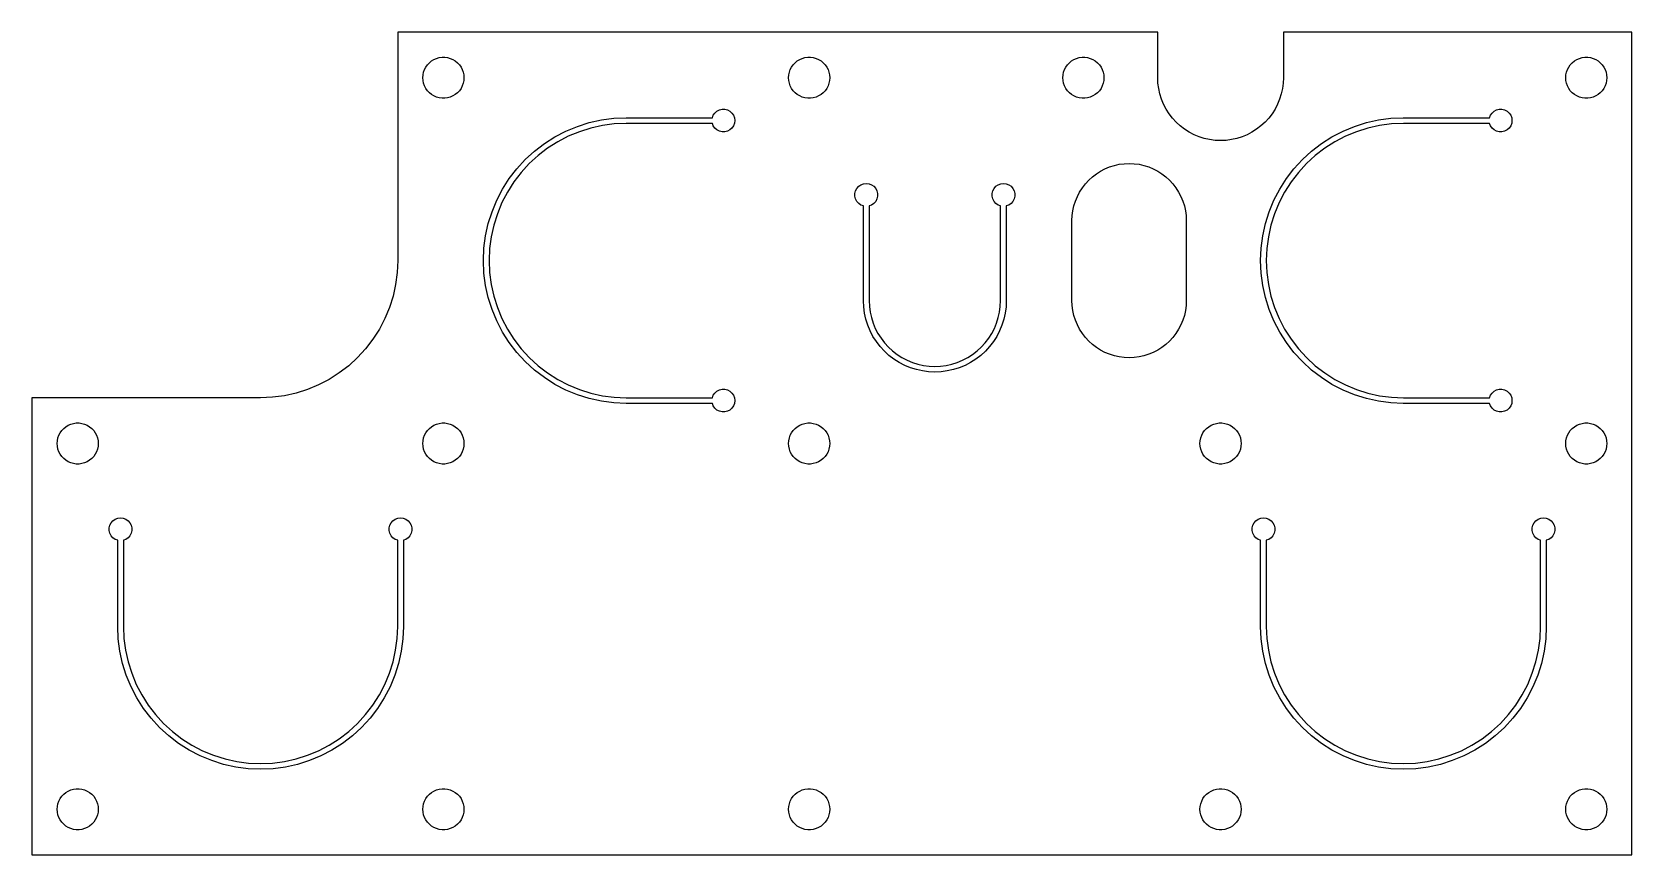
# Model space of a CAD drawing. Header units: metres. Extents: x 0 to 140, y 28 to 100.
import ezdxf

# ---------------------------------------------------------------- set-up
doc = ezdxf.new("R2010")
doc.units = ezdxf.units.M

msp = doc.modelspace()

# ---------------------------------------------------------------- linework, layer by layer
for p, q in [((98.5, 100), (32, 100)), ((32, 100), (32, 80)), ((98.5, 96), (98.5, 100)), ((140, 100), (109.5, 100)), ((109.5, 100), (109.5, 96)), ((140, 28), (140, 100)), ((34.2667, 96.4856), (34.349, 96.7171)), ((34.349, 96.7171), (34.462, 96.9352)), ((34.462, 96.9352), (34.6037, 97.136)), ((34.6037, 97.136), (34.7714, 97.3155)), ((34.7714, 97.3155), (34.962, 97.4705)), ((34.962, 97.4705), (35.1719, 97.5982)), ((35.1719, 97.5982), (35.3972, 97.6961)), ((35.3972, 97.6961), (35.6338, 97.7623)), ((35.6338, 97.7623), (35.8772, 97.7958)), ((35.8772, 97.7958), (36.1228, 97.7958)), ((36.1228, 97.7958), (36.3662, 97.7623)), ((36.3662, 97.7623), (36.6028, 97.6961)), ((36.6028, 97.6961), (36.8281, 97.5982)), ((36.8281, 97.5982), (37.038, 97.4705)), ((37.038, 97.4705), (37.2286, 97.3155)), ((37.2286, 97.3155), (37.3963, 97.136)), ((37.3963, 97.136), (37.5379, 96.9352)), ((37.5379, 96.9352), (37.651, 96.7171)), ((37.651, 96.7171), (37.7332, 96.4856)), ((66.2667, 96.4856), (66.349, 96.7171)), ((66.349, 96.7171), (66.462, 96.9352)), ((66.462, 96.9352), (66.6037, 97.136)), ((66.6037, 97.136), (66.7714, 97.3155)), ((66.7714, 97.3155), (66.962, 97.4705)), ((66.962, 97.4705), (67.1719, 97.5982)), ((67.1719, 97.5982), (67.3972, 97.6961)), ((67.3972, 97.6961), (67.6338, 97.7623)), ((67.6338, 97.7623), (67.8772, 97.7958)), ((67.8772, 97.7958), (68.1228, 97.7958)), ((68.1228, 97.7958), (68.3662, 97.7623)), ((68.3662, 97.7623), (68.6028, 97.6961)), ((68.6028, 97.6961), (68.8281, 97.5982)), ((68.8281, 97.5982), (69.038, 97.4705)), ((69.038, 97.4705), (69.2286, 97.3155)), ((69.2286, 97.3155), (69.3963, 97.136)), ((69.3963, 97.136), (69.5379, 96.9352)), ((69.5379, 96.9352), (69.651, 96.7171)), ((69.651, 96.7171), (69.7332, 96.4856)), ((90.2667, 96.4856), (90.349, 96.7171)), ((90.349, 96.7171), (90.462, 96.9352)), ((90.462, 96.9352), (90.6037, 97.136)), ((90.6037, 97.136), (90.7714, 97.3155)), ((90.7714, 97.3155), (90.962, 97.4705)), ((90.962, 97.4705), (91.1719, 97.5982)), ((91.1719, 97.5982), (91.3972, 97.6961)), ((91.3972, 97.6961), (91.6338, 97.7623)), ((91.6338, 97.7623), (91.8772, 97.7958)), ((91.8772, 97.7958), (92.1228, 97.7958)), ((92.1228, 97.7958), (92.3662, 97.7623)), ((92.3662, 97.7623), (92.6028, 97.6961)), ((92.6028, 97.6961), (92.8281, 97.5982)), ((92.8281, 97.5982), (93.038, 97.4705)), ((93.038, 97.4705), (93.2286, 97.3155)), ((93.2286, 97.3155), (93.3963, 97.136)), ((93.3963, 97.136), (93.5379, 96.9352)), ((93.5379, 96.9352), (93.651, 96.7171)), ((93.651, 96.7171), (93.7332, 96.4856)), ((134.267, 96.4856), (134.349, 96.7171)), ((134.349, 96.7171), (134.462, 96.9352)), ((134.462, 96.9352), (134.604, 97.136)), ((134.604, 97.136), (134.771, 97.3155)), ((134.771, 97.3155), (134.962, 97.4705)), ((134.962, 97.4705), (135.172, 97.5982)), ((135.172, 97.5982), (135.397, 97.6961)), ((135.397, 97.6961), (135.634, 97.7623)), ((135.634, 97.7623), (135.877, 97.7958)), ((135.877, 97.7958), (136.123, 97.7958)), ((136.123, 97.7958), (136.366, 97.7623)), ((136.366, 97.7623), (136.603, 97.6961)), ((136.603, 97.6961), (136.828, 97.5982)), ((136.828, 97.5982), (137.038, 97.4705)), ((137.038, 97.4705), (137.229, 97.3155)), ((137.229, 97.3155), (137.396, 97.136)), ((137.396, 97.136), (137.538, 96.9352)), ((137.538, 96.9352), (137.651, 96.7171)), ((137.651, 96.7171), (137.733, 96.4856)), ((34.2, 96), (34.2168, 96.2451)), ((34.2168, 95.7549), (34.2, 96)), ((34.2168, 96.2451), (34.2667, 96.4856)), ((34.2667, 95.5144), (34.2168, 95.7549)), ((34.349, 95.2829), (34.2667, 95.5144)), ((34.462, 95.0647), (34.349, 95.2829)), ((37.651, 95.2829), (37.5379, 95.0647)), ((37.7332, 95.5144), (37.651, 95.2829)), ((37.7332, 96.4856), (37.7832, 96.2451)), ((37.7832, 95.7549), (37.7332, 95.5144)), ((37.7832, 96.2451), (37.8, 96)), ((37.8, 96), (37.7832, 95.7549)), ((66.2, 96), (66.2168, 96.2451)), ((66.2168, 95.7549), (66.2, 96)), ((66.2168, 96.2451), (66.2667, 96.4856)), ((66.2667, 95.5144), (66.2168, 95.7549)), ((66.349, 95.2829), (66.2667, 95.5144)), ((66.462, 95.0647), (66.349, 95.2829)), ((69.651, 95.2829), (69.5379, 95.0647)), ((69.7332, 95.5144), (69.651, 95.2829)), ((69.7332, 96.4856), (69.7832, 96.2451)), ((69.7832, 95.7549), (69.7332, 95.5144)), ((69.7832, 96.2451), (69.8, 96)), ((69.8, 96), (69.7832, 95.7549)), ((90.2, 96), (90.2168, 96.2451)), ((90.2168, 95.7549), (90.2, 96)), ((90.2168, 96.2451), (90.2667, 96.4856)), ((90.2667, 95.5144), (90.2168, 95.7549)), ((90.349, 95.2829), (90.2667, 95.5144)), ((90.462, 95.0647), (90.349, 95.2829)), ((93.651, 95.2829), (93.5379, 95.0647)), ((93.7332, 95.5144), (93.651, 95.2829)), ((93.7332, 96.4856), (93.7832, 96.2451)), ((93.7832, 95.7549), (93.7332, 95.5144)), ((93.7832, 96.2451), (93.8, 96)), ((93.8, 96), (93.7832, 95.7549)), ((98.5209, 95.5206), (98.5, 96)), ((98.5836, 95.0449), (98.5209, 95.5206)), ((109.479, 95.5206), (109.416, 95.0449)), ((109.5, 96), (109.479, 95.5206)), ((134.2, 96), (134.217, 96.2451)), ((134.217, 95.7549), (134.2, 96)), ((134.217, 96.2451), (134.267, 96.4856)), ((134.267, 95.5144), (134.217, 95.7549)), ((134.349, 95.2829), (134.267, 95.5144)), ((134.462, 95.0647), (134.349, 95.2829)), ((137.651, 95.2829), (137.538, 95.0647)), ((137.733, 95.5144), (137.651, 95.2829)), ((137.733, 96.4856), (137.783, 96.2451)), ((137.783, 95.7549), (137.733, 95.5144)), ((137.783, 96.2451), (137.8, 96)), ((137.8, 96), (137.783, 95.7549)), ((34.6037, 94.864), (34.462, 95.0647)), ((34.7714, 94.6845), (34.6037, 94.864)), ((34.962, 94.5294), (34.7714, 94.6845)), ((35.1719, 94.4018), (34.962, 94.5294)), ((35.3972, 94.3039), (35.1719, 94.4018)), ((35.6338, 94.2376), (35.3972, 94.3039)), ((35.8772, 94.2042), (35.6338, 94.2376)), ((36.1228, 94.2042), (35.8772, 94.2042)), ((36.3662, 94.2376), (36.1228, 94.2042)), ((36.6028, 94.3039), (36.3662, 94.2376)), ((36.8281, 94.4018), (36.6028, 94.3039)), ((37.038, 94.5294), (36.8281, 94.4018)), ((37.2286, 94.6845), (37.038, 94.5294)), ((37.3963, 94.864), (37.2286, 94.6845)), ((37.5379, 95.0647), (37.3963, 94.864)), ((66.6037, 94.864), (66.462, 95.0647)), ((66.7714, 94.6845), (66.6037, 94.864)), ((66.962, 94.5294), (66.7714, 94.6845)), ((67.1719, 94.4018), (66.962, 94.5294)), ((67.3972, 94.3039), (67.1719, 94.4018)), ((67.6338, 94.2376), (67.3972, 94.3039)), ((67.8772, 94.2042), (67.6338, 94.2376)), ((68.1228, 94.2042), (67.8772, 94.2042)), ((68.3662, 94.2376), (68.1228, 94.2042)), ((68.6028, 94.3039), (68.3662, 94.2376)), ((68.8281, 94.4018), (68.6028, 94.3039)), ((69.038, 94.5294), (68.8281, 94.4018)), ((69.2286, 94.6845), (69.038, 94.5294)), ((69.3963, 94.864), (69.2286, 94.6845)), ((69.5379, 95.0647), (69.3963, 94.864)), ((90.6037, 94.864), (90.462, 95.0647)), ((90.7714, 94.6845), (90.6037, 94.864)), ((90.962, 94.5294), (90.7714, 94.6845)), ((91.1719, 94.4018), (90.962, 94.5294)), ((91.3972, 94.3039), (91.1719, 94.4018)), ((91.6338, 94.2376), (91.3972, 94.3039)), ((91.8772, 94.2042), (91.6338, 94.2376)), ((92.1228, 94.2042), (91.8772, 94.2042)), ((92.3662, 94.2376), (92.1228, 94.2042)), ((92.6028, 94.3039), (92.3662, 94.2376)), ((92.8281, 94.4018), (92.6028, 94.3039)), ((93.038, 94.5294), (92.8281, 94.4018)), ((93.2286, 94.6845), (93.038, 94.5294)), ((93.3963, 94.864), (93.2286, 94.6845)), ((93.5379, 95.0647), (93.3963, 94.864)), ((98.6874, 94.5765), (98.5836, 95.0449)), ((98.8317, 94.1189), (98.6874, 94.5765)), ((99.0153, 93.6756), (98.8317, 94.1189)), ((109.168, 94.1189), (108.985, 93.6756)), ((109.313, 94.5765), (109.168, 94.1189)), ((109.416, 95.0449), (109.313, 94.5765)), ((134.604, 94.864), (134.462, 95.0647)), ((134.771, 94.6845), (134.604, 94.864)), ((134.962, 94.5294), (134.771, 94.6845)), ((135.172, 94.4018), (134.962, 94.5294)), ((135.397, 94.3039), (135.172, 94.4018)), ((135.634, 94.2376), (135.397, 94.3039)), ((135.877, 94.2042), (135.634, 94.2376)), ((136.123, 94.2042), (135.877, 94.2042)), ((136.366, 94.2376), (136.123, 94.2042)), ((136.603, 94.3039), (136.366, 94.2376)), ((136.828, 94.4018), (136.603, 94.3039)), ((137.038, 94.5294), (136.828, 94.4018)), ((137.229, 94.6845), (137.038, 94.5294)), ((137.396, 94.864), (137.229, 94.6845)), ((137.538, 95.0647), (137.396, 94.864)), ((49.8294, 92.3101), (50.9106, 92.4524)), ((50.9106, 92.4524), (51.99, 92.4996)), ((51.99, 92.4996), (51.99, 92.5)), ((51.99, 92.5), (59.5331, 92.5)), ((59.5331, 92.5), (59.6145, 92.7147)), ((59.6145, 92.7147), (59.7515, 92.9131)), ((59.7515, 92.9131), (59.9319, 93.073)), ((59.9319, 93.073), (60.1454, 93.185)), ((60.1454, 93.185), (60.3795, 93.2427)), ((60.3795, 93.2427), (60.6205, 93.2427)), ((60.6205, 93.2427), (60.8546, 93.185)), ((60.8546, 93.185), (61.0681, 93.073)), ((61.0681, 93.073), (61.2485, 92.9131)), ((61.2485, 92.9131), (61.3855, 92.7147)), ((61.3855, 92.7147), (61.4709, 92.4893)), ((61.4709, 92.4893), (61.5, 92.25)), ((99.2369, 93.25), (99.0153, 93.6756)), ((99.4947, 92.8453), (99.2369, 93.25)), ((99.7868, 92.4647), (99.4947, 92.8453)), ((100.111, 92.1109), (99.7868, 92.4647)), ((108.213, 92.4647), (107.889, 92.1109)), ((108.505, 92.8453), (108.213, 92.4647)), ((108.763, 93.25), (108.505, 92.8453)), ((108.985, 93.6756), (108.763, 93.25)), ((117.829, 92.3101), (118.911, 92.4524)), ((118.911, 92.4524), (119.99, 92.4996)), ((119.99, 92.4996), (119.99, 92.5)), ((119.99, 92.5), (127.533, 92.5)), ((127.533, 92.5), (127.615, 92.7147)), ((127.615, 92.7147), (127.751, 92.9131)), ((127.751, 92.9131), (127.932, 93.073)), ((127.932, 93.073), (128.145, 93.185)), ((128.145, 93.185), (128.379, 93.2427)), ((128.379, 93.2427), (128.621, 93.2427)), ((128.621, 93.2427), (128.855, 93.185)), ((128.855, 93.185), (129.068, 93.073)), ((129.068, 93.073), (129.249, 92.9131)), ((129.249, 92.9131), (129.385, 92.7147)), ((129.385, 92.7147), (129.471, 92.4893)), ((129.471, 92.4893), (129.5, 92.25)), ((45.75, 90.8253), (46.7173, 91.3288)), ((46.7173, 91.3288), (47.7247, 91.7462)), ((47.8958, 91.2763), (46.9286, 90.8757)), ((47.7247, 91.7462), (48.7648, 92.0741)), ((48.8942, 91.5911), (47.8958, 91.2763)), ((48.7648, 92.0741), (49.8294, 92.3101)), ((49.9162, 91.8177), (48.8942, 91.5911)), ((50.9541, 91.9543), (49.9162, 91.8177)), ((52, 92), (50.9541, 91.9543)), ((59.5331, 92), (52, 92)), ((59.6145, 91.7853), (59.5331, 92)), ((59.7515, 91.5869), (59.6145, 91.7853)), ((59.9319, 91.427), (59.7515, 91.5869)), ((60.1454, 91.315), (59.9319, 91.427)), ((60.3795, 91.2573), (60.1454, 91.315)), ((60.6205, 91.2573), (60.3795, 91.2573)), ((60.8546, 91.315), (60.6205, 91.2573)), ((61.0681, 91.427), (60.8546, 91.315)), ((61.2485, 91.5869), (61.0681, 91.427)), ((61.3855, 91.7853), (61.2485, 91.5869)), ((61.4709, 92.0107), (61.3855, 91.7853)), ((61.5, 92.25), (61.4709, 92.0107)), ((100.465, 91.7868), (100.111, 92.1109)), ((100.845, 91.4947), (100.465, 91.7868)), ((101.25, 91.2369), (100.845, 91.4947)), ((101.676, 91.0153), (101.25, 91.2369)), ((102.119, 90.8317), (101.676, 91.0153)), ((106.324, 91.0153), (105.881, 90.8317)), ((106.75, 91.2369), (106.324, 91.0153)), ((107.155, 91.4947), (106.75, 91.2369)), ((107.535, 91.7868), (107.155, 91.4947)), ((107.889, 92.1109), (107.535, 91.7868)), ((113.75, 90.8253), (114.717, 91.3288)), ((114.717, 91.3288), (115.725, 91.7462)), ((115.896, 91.2763), (114.929, 90.8757)), ((115.725, 91.7462), (116.765, 92.0741)), ((116.894, 91.5911), (115.896, 91.2763)), ((116.765, 92.0741), (117.829, 92.3101)), ((117.916, 91.8177), (116.894, 91.5911)), ((118.954, 91.9543), (117.916, 91.8177)), ((120, 92), (118.954, 91.9543)), ((127.533, 92), (120, 92)), ((127.615, 91.7853), (127.533, 92)), ((127.751, 91.5869), (127.615, 91.7853)), ((127.932, 91.427), (127.751, 91.5869)), ((128.145, 91.315), (127.932, 91.427)), ((128.379, 91.2573), (128.145, 91.315)), ((128.621, 91.2573), (128.379, 91.2573)), ((128.855, 91.315), (128.621, 91.2573)), ((129.068, 91.427), (128.855, 91.315)), ((129.249, 91.5869), (129.068, 91.427)), ((129.385, 91.7853), (129.249, 91.5869)), ((129.471, 92.0107), (129.385, 91.7853)), ((129.5, 92.25), (129.471, 92.0107)), ((43.9651, 89.5755), (44.8303, 90.2394)), ((45.1171, 89.8298), (44.2865, 89.1925)), ((44.8303, 90.2394), (45.75, 90.8253)), ((46, 90.3923), (45.1171, 89.8298)), ((46.9286, 90.8757), (46, 90.3923)), ((102.576, 90.6874), (102.119, 90.8317)), ((103.045, 90.5836), (102.576, 90.6874)), ((103.521, 90.5209), (103.045, 90.5836)), ((104, 90.5), (103.521, 90.5209)), ((104.479, 90.5209), (104, 90.5)), ((104.955, 90.5836), (104.479, 90.5209)), ((105.424, 90.6874), (104.955, 90.5836)), ((105.881, 90.8317), (105.424, 90.6874)), ((111.965, 89.5755), (112.83, 90.2394)), ((113.117, 89.8298), (112.287, 89.1925)), ((112.83, 90.2394), (113.75, 90.8253)), ((114, 90.3923), (113.117, 89.8298)), ((114.929, 90.8757), (114, 90.3923)), ((42.4244, 88.0348), (43.1612, 88.8388)), ((43.5147, 88.4853), (42.8075, 87.7134)), ((43.1612, 88.8388), (43.9651, 89.5755)), ((44.2865, 89.1925), (43.5147, 88.4853)), ((94.2899, 88.1985), (94.7059, 88.3296)), ((94.7059, 88.3296), (95.1318, 88.424)), ((95.1318, 88.424), (95.5642, 88.481)), ((95.5642, 88.481), (96, 88.5)), ((96, 88.5), (96.4358, 88.481)), ((96.4358, 88.481), (96.8682, 88.424)), ((96.8682, 88.424), (97.2941, 88.3296)), ((97.2941, 88.3296), (97.7101, 88.1985)), ((110.424, 88.0348), (111.161, 88.8388)), ((111.515, 88.4853), (110.807, 87.7134)), ((111.161, 88.8388), (111.965, 89.5755)), ((112.287, 89.1925), (111.515, 88.4853)), ((41.1747, 86.25), (41.7606, 87.1697)), ((42.1702, 86.8829), (41.6077, 86)), ((41.7606, 87.1697), (42.4244, 88.0348)), ((42.8075, 87.7134), (42.1702, 86.8829)), ((92.1698, 86.7139), (92.4645, 87.0355)), ((92.4645, 87.0355), (92.7861, 87.3302)), ((92.7861, 87.3302), (93.1321, 87.5957)), ((93.1321, 87.5957), (93.5, 87.8301)), ((93.5, 87.8301), (93.8869, 88.0315)), ((93.8869, 88.0315), (94.2899, 88.1985)), ((97.7101, 88.1985), (98.1131, 88.0315)), ((98.1131, 88.0315), (98.5, 87.8301)), ((98.5, 87.8301), (98.8679, 87.5957)), ((98.8679, 87.5957), (99.2139, 87.3302)), ((99.2139, 87.3302), (99.5355, 87.0355)), ((99.5355, 87.0355), (99.8302, 86.7139)), ((109.175, 86.25), (109.761, 87.1697)), ((110.17, 86.8829), (109.608, 86)), ((109.761, 87.1697), (110.424, 88.0348)), ((110.807, 87.7134), (110.17, 86.8829)), ((40.6711, 85.2827), (41.1747, 86.25)), ((41.6077, 86), (41.1243, 85.0714)), ((72.0073, 85.8705), (72.065, 86.1046)), ((72.0073, 85.6295), (72.0073, 85.8705)), ((72.065, 85.3954), (72.0073, 85.6295)), ((72.065, 86.1046), (72.177, 86.3181)), ((72.177, 86.3181), (72.3369, 86.4985)), ((72.3369, 86.4985), (72.5353, 86.6355)), ((72.5353, 86.6355), (72.7607, 86.7209)), ((72.7607, 86.7209), (73, 86.75)), ((73, 86.75), (73.2393, 86.7209)), ((73.2393, 86.7209), (73.4647, 86.6355)), ((73.4647, 86.6355), (73.6631, 86.4985)), ((73.6631, 86.4985), (73.823, 86.3181)), ((73.823, 86.3181), (73.935, 86.1046)), ((73.935, 86.1046), (73.9927, 85.8705)), ((73.9927, 85.6295), (73.935, 85.3954)), ((73.9927, 85.8705), (73.9927, 85.6295)), ((84.0073, 85.8705), (84.065, 86.1046)), ((84.0073, 85.6295), (84.0073, 85.8705)), ((84.065, 85.3954), (84.0073, 85.6295)), ((84.065, 86.1046), (84.177, 86.3181)), ((84.177, 86.3181), (84.3369, 86.4985)), ((84.3369, 86.4985), (84.5353, 86.6355)), ((84.5353, 86.6355), (84.7607, 86.7209)), ((84.7607, 86.7209), (85, 86.75)), ((85, 86.75), (85.2393, 86.7209)), ((85.2393, 86.7209), (85.4647, 86.6355)), ((85.4647, 86.6355), (85.6631, 86.4985)), ((85.6631, 86.4985), (85.823, 86.3181)), ((85.823, 86.3181), (85.935, 86.1046)), ((85.935, 86.1046), (85.9927, 85.8705)), ((85.9927, 85.6295), (85.935, 85.3954)), ((85.9927, 85.8705), (85.9927, 85.6295)), ((91.3015, 85.2101), (91.4685, 85.6131)), ((91.4685, 85.6131), (91.6699, 86)), ((91.6699, 86), (91.9042, 86.3679)), ((91.9042, 86.3679), (92.1698, 86.7139)), ((99.8302, 86.7139), (100.096, 86.3679)), ((100.096, 86.3679), (100.33, 86)), ((100.33, 86), (100.532, 85.6131)), ((100.532, 85.6131), (100.698, 85.2101)), ((108.671, 85.2827), (109.175, 86.25)), ((109.608, 86), (109.124, 85.0714)), ((39.9259, 83.2352), (40.2538, 84.2753)), ((40.2538, 84.2753), (40.6711, 85.2827)), ((40.7237, 84.1042), (40.4089, 83.1058)), ((41.1243, 85.0714), (40.7237, 84.1042)), ((72.177, 85.1819), (72.065, 85.3954)), ((72.3369, 85.0015), (72.177, 85.1819)), ((72.5353, 84.8645), (72.3369, 85.0015)), ((72.75, 84.7831), (72.5353, 84.8645)), ((72.75, 76.49), (72.75, 84.7831)), ((73.4647, 84.8645), (73.25, 84.7831)), ((73.25, 84.7831), (73.25, 76.5)), ((73.6631, 85.0015), (73.4647, 84.8645)), ((73.823, 85.1819), (73.6631, 85.0015)), ((73.935, 85.3954), (73.823, 85.1819)), ((84.177, 85.1819), (84.065, 85.3954)), ((84.3369, 85.0015), (84.177, 85.1819)), ((84.5353, 84.8645), (84.3369, 85.0015)), ((84.75, 84.7831), (84.5353, 84.8645)), ((84.75, 76.5), (84.75, 84.7831)), ((85.4647, 84.8645), (85.25, 84.7831)), ((85.25, 84.7831), (85.25, 76.49)), ((85.6631, 85.0015), (85.4647, 84.8645)), ((85.823, 85.1819), (85.6631, 85.0015)), ((85.935, 85.3954), (85.823, 85.1819)), ((91.019, 83.9358), (91.076, 84.3682)), ((91.076, 84.3682), (91.1704, 84.7941)), ((91.1704, 84.7941), (91.3015, 85.2101)), ((100.698, 85.2101), (100.83, 84.7941)), ((100.83, 84.7941), (100.924, 84.3682)), ((100.924, 84.3682), (100.981, 83.9358)), ((107.926, 83.2352), (108.254, 84.2753)), ((108.254, 84.2753), (108.671, 85.2827)), ((108.724, 84.1042), (108.409, 83.1058)), ((109.124, 85.0714), (108.724, 84.1042)), ((39.6899, 82.1706), (39.9259, 83.2352)), ((40.4089, 83.1058), (40.1823, 82.0838)), ((91, 83.5), (91.019, 83.9358)), ((91, 76.5), (91, 83.5)), ((100.981, 83.9358), (101, 83.5)), ((101, 83.5), (101, 76.5)), ((107.69, 82.1706), (107.926, 83.2352)), ((108.409, 83.1058), (108.182, 82.0838)), ((39.5476, 81.0894), (39.6899, 82.1706)), ((40.1823, 82.0838), (40.0457, 81.0459)), ((107.548, 81.0894), (107.69, 82.1706)), ((108.182, 82.0838), (108.046, 81.0459)), ((32, 80), (31.9543, 78.9541)), ((39.5, 80), (39.5476, 81.0894)), ((39.5476, 78.9106), (39.5, 80)), ((40.0457, 81.0459), (40, 80)), ((40, 80), (40.0457, 78.9541)), ((107.5, 80), (107.548, 81.0894)), ((107.548, 78.9106), (107.5, 80)), ((108.046, 81.0459), (108, 80)), ((108, 80), (108.046, 78.9541)), ((31.9543, 78.9541), (31.8177, 77.9162)), ((39.6899, 77.8294), (39.5476, 78.9106)), ((40.0457, 78.9541), (40.1823, 77.9162)), ((107.69, 77.8294), (107.548, 78.9106)), ((108.046, 78.9541), (108.182, 77.9162)), ((31.8177, 77.9162), (31.5911, 76.8942)), ((39.9259, 76.7648), (39.6899, 77.8294)), ((40.1823, 77.9162), (40.4089, 76.8942)), ((107.926, 76.7648), (107.69, 77.8294)), ((108.182, 77.9162), (108.409, 76.8942)), ((31.2763, 75.8958), (30.8757, 74.9286)), ((31.5911, 76.8942), (31.2763, 75.8958)), ((40.2538, 75.7247), (39.9259, 76.7648)), ((40.6711, 74.7173), (40.2538, 75.7247)), ((40.4089, 76.8942), (40.7237, 75.8958)), ((40.7237, 75.8958), (41.1243, 74.9286)), ((72.7504, 76.49), (72.75, 76.49)), ((72.7738, 75.9553), (72.7504, 76.49)), ((72.845, 75.4147), (72.7738, 75.9553)), ((73.25, 76.5), (73.2719, 75.9989)), ((73.2719, 75.9989), (73.3374, 75.5015)), ((84.6626, 75.5015), (84.7281, 75.9989)), ((84.7281, 75.9989), (84.75, 76.5)), ((85.2262, 75.9553), (85.155, 75.4147)), ((85.2496, 76.49), (85.2262, 75.9553)), ((85.25, 76.49), (85.2496, 76.49)), ((91.019, 76.0642), (91, 76.5)), ((91.076, 75.6318), (91.019, 76.0642)), ((91.1704, 75.2059), (91.076, 75.6318)), ((100.924, 75.6318), (100.83, 75.2059)), ((100.981, 76.0642), (100.924, 75.6318)), ((101, 76.5), (100.981, 76.0642)), ((108.254, 75.7247), (107.926, 76.7648)), ((108.671, 74.7173), (108.254, 75.7247)), ((108.409, 76.8942), (108.724, 75.8958)), ((108.724, 75.8958), (109.124, 74.9286)), ((30.8757, 74.9286), (30.3923, 74)), ((41.1747, 73.75), (40.6711, 74.7173)), ((41.1243, 74.9286), (41.6077, 74)), ((72.963, 74.8824), (72.845, 75.4147)), ((73.1269, 74.3624), (72.963, 74.8824)), ((73.3356, 73.8586), (73.1269, 74.3624)), ((73.3374, 75.5015), (73.4459, 75.0118)), ((73.4459, 75.0118), (73.5968, 74.5334)), ((73.5968, 74.5334), (73.7887, 74.0699)), ((84.2113, 74.0699), (84.4032, 74.5334)), ((84.4032, 74.5334), (84.5541, 75.0118)), ((84.5541, 75.0118), (84.6626, 75.5015)), ((84.8731, 74.3624), (84.6644, 73.8586)), ((85.037, 74.8824), (84.8731, 74.3624)), ((85.155, 75.4147), (85.037, 74.8824)), ((91.3015, 74.7899), (91.1704, 75.2059)), ((91.4685, 74.3869), (91.3015, 74.7899)), ((91.6699, 74), (91.4685, 74.3869)), ((100.532, 74.3869), (100.33, 74)), ((100.698, 74.7899), (100.532, 74.3869)), ((100.83, 75.2059), (100.698, 74.7899)), ((109.175, 73.75), (108.671, 74.7173)), ((109.124, 74.9286), (109.608, 74)), ((29.8298, 73.1171), (29.1925, 72.2865)), ((30.3923, 74), (29.8298, 73.1171)), ((41.7606, 72.8303), (41.1747, 73.75)), ((41.6077, 74), (42.1702, 73.1171)), ((42.4244, 71.9651), (41.7606, 72.8303)), ((42.1702, 73.1171), (42.8075, 72.2865)), ((73.5873, 73.375), (73.3356, 73.8586)), ((73.8803, 72.9151), (73.5873, 73.375)), ((73.7887, 74.0699), (74.0204, 73.625)), ((74.2122, 72.4826), (73.8803, 72.9151)), ((74.0204, 73.625), (74.2899, 73.2019)), ((74.2899, 73.2019), (74.5952, 72.804)), ((74.5952, 72.804), (74.9341, 72.4341)), ((83.0659, 72.4341), (83.4048, 72.804)), ((83.4048, 72.804), (83.7101, 73.2019)), ((83.7101, 73.2019), (83.9796, 73.625)), ((84.1197, 72.9151), (83.7878, 72.4826)), ((83.9796, 73.625), (84.2113, 74.0699)), ((84.4127, 73.375), (84.1197, 72.9151)), ((84.6644, 73.8586), (84.4127, 73.375)), ((91.9042, 73.6321), (91.6699, 74)), ((92.1698, 73.2861), (91.9042, 73.6321)), ((92.4645, 72.9645), (92.1698, 73.2861)), ((92.7861, 72.6698), (92.4645, 72.9645)), ((99.5355, 72.9645), (99.2139, 72.6698)), ((99.8302, 73.2861), (99.5355, 72.9645)), ((100.096, 73.6321), (99.8302, 73.2861)), ((100.33, 74), (100.096, 73.6321)), ((109.761, 72.8303), (109.175, 73.75)), ((109.608, 74), (110.17, 73.1171)), ((110.424, 71.9651), (109.761, 72.8303)), ((110.17, 73.1171), (110.807, 72.2865)), ((28.4853, 71.5147), (27.7134, 70.8075)), ((29.1925, 72.2865), (28.4853, 71.5147)), ((43.1612, 71.1612), (42.4244, 71.9651)), ((42.8075, 72.2865), (43.5147, 71.5147)), ((43.5147, 71.5147), (44.2865, 70.8075)), ((74.5806, 72.0806), (74.2122, 72.4826)), ((74.9826, 71.7122), (74.5806, 72.0806)), ((74.9341, 72.4341), (75.304, 72.0952)), ((75.4151, 71.3803), (74.9826, 71.7122)), ((75.304, 72.0952), (75.7019, 71.7899)), ((75.7019, 71.7899), (76.125, 71.5204)), ((76.125, 71.5204), (76.5699, 71.2887)), ((81.4301, 71.2887), (81.875, 71.5204)), ((81.875, 71.5204), (82.2981, 71.7899)), ((82.2981, 71.7899), (82.696, 72.0952)), ((83.0174, 71.7122), (82.5849, 71.3803)), ((82.696, 72.0952), (83.0659, 72.4341)), ((83.4194, 72.0806), (83.0174, 71.7122)), ((83.7878, 72.4826), (83.4194, 72.0806)), ((93.1321, 72.4042), (92.7861, 72.6698)), ((93.5, 72.1699), (93.1321, 72.4042)), ((93.8869, 71.9685), (93.5, 72.1699)), ((94.2899, 71.8015), (93.8869, 71.9685)), ((94.7059, 71.6704), (94.2899, 71.8015)), ((95.1318, 71.576), (94.7059, 71.6704)), ((95.5642, 71.519), (95.1318, 71.576)), ((96, 71.5), (95.5642, 71.519)), ((96.4358, 71.519), (96, 71.5)), ((96.8682, 71.576), (96.4358, 71.519)), ((97.2941, 71.6704), (96.8682, 71.576)), ((97.7101, 71.8015), (97.2941, 71.6704)), ((98.1131, 71.9685), (97.7101, 71.8015)), ((98.5, 72.1699), (98.1131, 71.9685)), ((98.8679, 72.4042), (98.5, 72.1699)), ((99.2139, 72.6698), (98.8679, 72.4042)), ((111.161, 71.1612), (110.424, 71.9651)), ((110.807, 72.2865), (111.515, 71.5147)), ((111.515, 71.5147), (112.287, 70.8075)), ((26.8829, 70.1702), (26, 69.6077)), ((27.7134, 70.8075), (26.8829, 70.1702)), ((43.9651, 70.4244), (43.1612, 71.1612)), ((44.8303, 69.7606), (43.9651, 70.4244)), ((44.2865, 70.8075), (45.1171, 70.1702)), ((45.1171, 70.1702), (46, 69.6077)), ((75.875, 71.0873), (75.4151, 71.3803)), ((76.3586, 70.8356), (75.875, 71.0873)), ((76.8624, 70.6269), (76.3586, 70.8356)), ((76.5699, 71.2887), (77.0334, 71.0968)), ((77.3824, 70.463), (76.8624, 70.6269)), ((77.0334, 71.0968), (77.5118, 70.9459)), ((77.9147, 70.345), (77.3824, 70.463)), ((77.5118, 70.9459), (78.0015, 70.8374)), ((78.4553, 70.2738), (77.9147, 70.345)), ((78.0015, 70.8374), (78.4989, 70.7719)), ((79, 70.25), (78.4553, 70.2738)), ((78.4989, 70.7719), (79, 70.75)), ((79, 70.75), (79.5011, 70.7719)), ((79.5447, 70.2738), (79, 70.25)), ((79.5011, 70.7719), (79.9985, 70.8374)), ((80.0853, 70.345), (79.5447, 70.2738)), ((79.9985, 70.8374), (80.4882, 70.9459)), ((80.6176, 70.463), (80.0853, 70.345)), ((80.4882, 70.9459), (80.9666, 71.0968)), ((81.1376, 70.6269), (80.6176, 70.463)), ((80.9666, 71.0968), (81.4301, 71.2887)), ((81.6414, 70.8356), (81.1376, 70.6269)), ((82.125, 71.0873), (81.6414, 70.8356)), ((82.5849, 71.3803), (82.125, 71.0873)), ((111.965, 70.4244), (111.161, 71.1612)), ((112.83, 69.7606), (111.965, 70.4244)), ((112.287, 70.8075), (113.117, 70.1702)), ((113.117, 70.1702), (114, 69.6077)), ((24.1042, 68.7237), (23.1058, 68.4089)), ((25.0714, 69.1243), (24.1042, 68.7237)), ((26, 69.6077), (25.0714, 69.1243)), ((45.75, 69.1747), (44.8303, 69.7606)), ((46.7173, 68.6711), (45.75, 69.1747)), ((46, 69.6077), (46.9286, 69.1243)), ((47.7247, 68.2538), (46.7173, 68.6711)), ((46.9286, 69.1243), (47.8958, 68.7237)), ((47.8958, 68.7237), (48.8942, 68.4089)), ((59.9319, 68.573), (60.1454, 68.685)), ((60.1454, 68.685), (60.3795, 68.7427)), ((60.3795, 68.7427), (60.6205, 68.7427)), ((60.6205, 68.7427), (60.8546, 68.685)), ((60.8546, 68.685), (61.0681, 68.573)), ((113.75, 69.1747), (112.83, 69.7606)), ((114.717, 68.6711), (113.75, 69.1747)), ((114, 69.6077), (114.929, 69.1243)), ((115.725, 68.2538), (114.717, 68.6711)), ((114.929, 69.1243), (115.896, 68.7237)), ((115.896, 68.7237), (116.894, 68.4089)), ((127.932, 68.573), (128.145, 68.685)), ((128.145, 68.685), (128.379, 68.7427)), ((128.379, 68.7427), (128.621, 68.7427)), ((128.621, 68.7427), (128.855, 68.685)), ((128.855, 68.685), (129.068, 68.573)), ((20, 68), (0, 68)), ((0, 68), (0, 28)), ((21.0459, 68.0457), (20, 68)), ((22.0838, 68.1823), (21.0459, 68.0457)), ((23.1058, 68.4089), (22.0838, 68.1823)), ((48.7648, 67.9259), (47.7247, 68.2538)), ((49.8294, 67.6899), (48.7648, 67.9259)), ((48.8942, 68.4089), (49.9162, 68.1823)), ((50.9106, 67.5476), (49.8294, 67.6899)), ((49.9162, 68.1823), (50.9541, 68.0457)), ((51.99, 67.5004), (50.9106, 67.5476)), ((50.9541, 68.0457), (52, 68)), ((51.99, 67.5), (51.99, 67.5004)), ((59.5331, 67.5), (51.99, 67.5)), ((52, 68), (59.5331, 68)), ((59.5331, 68), (59.6145, 68.2147)), ((59.6145, 67.2853), (59.5331, 67.5)), ((59.6145, 68.2147), (59.7515, 68.4131)), ((59.7515, 67.0869), (59.6145, 67.2853)), ((59.7515, 68.4131), (59.9319, 68.573)), ((61.0681, 68.573), (61.2485, 68.4131)), ((61.2485, 68.4131), (61.3855, 68.2147)), ((61.3855, 67.2853), (61.2485, 67.0869)), ((61.3855, 68.2147), (61.4709, 67.9893)), ((61.4709, 67.5107), (61.3855, 67.2853)), ((61.4709, 67.9893), (61.5, 67.75)), ((61.5, 67.75), (61.4709, 67.5107)), ((116.765, 67.9259), (115.725, 68.2538)), ((117.829, 67.6899), (116.765, 67.9259)), ((116.894, 68.4089), (117.916, 68.1823)), ((118.911, 67.5476), (117.829, 67.6899)), ((117.916, 68.1823), (118.954, 68.0457)), ((119.99, 67.5004), (118.911, 67.5476)), ((118.954, 68.0457), (120, 68)), ((119.99, 67.5), (119.99, 67.5004)), ((127.533, 67.5), (119.99, 67.5)), ((120, 68), (127.533, 68)), ((127.533, 68), (127.615, 68.2147)), ((127.615, 67.2853), (127.533, 67.5)), ((127.615, 68.2147), (127.751, 68.4131)), ((127.751, 67.0869), (127.615, 67.2853)), ((127.751, 68.4131), (127.932, 68.573)), ((129.068, 68.573), (129.249, 68.4131)), ((129.249, 68.4131), (129.385, 68.2147)), ((129.385, 67.2853), (129.249, 67.0869)), ((129.385, 68.2147), (129.471, 67.9893)), ((129.471, 67.5107), (129.385, 67.2853)), ((129.471, 67.9893), (129.5, 67.75)), ((129.5, 67.75), (129.471, 67.5107)), ((59.9319, 66.927), (59.7515, 67.0869)), ((60.1454, 66.815), (59.9319, 66.927)), ((60.3795, 66.7573), (60.1454, 66.815)), ((60.6205, 66.7573), (60.3795, 66.7573)), ((60.8546, 66.815), (60.6205, 66.7573)), ((61.0681, 66.927), (60.8546, 66.815)), ((61.2485, 67.0869), (61.0681, 66.927)), ((127.932, 66.927), (127.751, 67.0869)), ((128.145, 66.815), (127.932, 66.927)), ((128.379, 66.7573), (128.145, 66.815)), ((128.621, 66.7573), (128.379, 66.7573)), ((128.855, 66.815), (128.621, 66.7573)), ((129.068, 66.927), (128.855, 66.815)), ((129.249, 67.0869), (129.068, 66.927)), ((2.21675, 64.2451), (2.26674, 64.4856)), ((2.26674, 64.4856), (2.34901, 64.7171)), ((2.34901, 64.7171), (2.46204, 64.9352)), ((2.46204, 64.9352), (2.60371, 65.136)), ((2.60371, 65.136), (2.77139, 65.3155)), ((2.77139, 65.3155), (2.96198, 65.4705)), ((2.96198, 65.4705), (3.17188, 65.5982)), ((3.17188, 65.5982), (3.3972, 65.6961)), ((3.3972, 65.6961), (3.63377, 65.7623)), ((3.63377, 65.7623), (3.87715, 65.7958)), ((3.87715, 65.7958), (4.12283, 65.7958)), ((4.12283, 65.7958), (4.36621, 65.7623)), ((4.36621, 65.7623), (4.60278, 65.6961)), ((4.60278, 65.6961), (4.82811, 65.5982)), ((4.82811, 65.5982), (5.03801, 65.4705)), ((5.03801, 65.4705), (5.22859, 65.3155)), ((5.22859, 65.3155), (5.39627, 65.136)), ((5.39627, 65.136), (5.53795, 64.9352)), ((5.53795, 64.9352), (5.65097, 64.7171)), ((5.65097, 64.7171), (5.73325, 64.4856)), ((5.73325, 64.4856), (5.78323, 64.2451)), ((34.2168, 64.2451), (34.2667, 64.4856)), ((34.2667, 64.4856), (34.349, 64.7171)), ((34.349, 64.7171), (34.462, 64.9352)), ((34.462, 64.9352), (34.6037, 65.136)), ((34.6037, 65.136), (34.7714, 65.3155)), ((34.7714, 65.3155), (34.962, 65.4705)), ((34.962, 65.4705), (35.1719, 65.5982)), ((35.1719, 65.5982), (35.3972, 65.6961)), ((35.3972, 65.6961), (35.6338, 65.7623)), ((35.6338, 65.7623), (35.8772, 65.7958)), ((35.8772, 65.7958), (36.1228, 65.7958)), ((36.1228, 65.7958), (36.3662, 65.7623)), ((36.3662, 65.7623), (36.6028, 65.6961)), ((36.6028, 65.6961), (36.8281, 65.5982)), ((36.8281, 65.5982), (37.038, 65.4705)), ((37.038, 65.4705), (37.2286, 65.3155)), ((37.2286, 65.3155), (37.3963, 65.136)), ((37.3963, 65.136), (37.5379, 64.9352)), ((37.5379, 64.9352), (37.651, 64.7171)), ((37.651, 64.7171), (37.7332, 64.4856)), ((37.7332, 64.4856), (37.7832, 64.2451)), ((66.2168, 64.2451), (66.2667, 64.4856)), ((66.2667, 64.4856), (66.349, 64.7171)), ((66.349, 64.7171), (66.462, 64.9352)), ((66.462, 64.9352), (66.6037, 65.136)), ((66.6037, 65.136), (66.7714, 65.3155)), ((66.7714, 65.3155), (66.962, 65.4705)), ((66.962, 65.4705), (67.1719, 65.5982)), ((67.1719, 65.5982), (67.3972, 65.6961)), ((67.3972, 65.6961), (67.6338, 65.7623)), ((67.6338, 65.7623), (67.8772, 65.7958)), ((67.8772, 65.7958), (68.1228, 65.7958)), ((68.1228, 65.7958), (68.3662, 65.7623)), ((68.3662, 65.7623), (68.6028, 65.6961)), ((68.6028, 65.6961), (68.8281, 65.5982)), ((68.8281, 65.5982), (69.038, 65.4705)), ((69.038, 65.4705), (69.2286, 65.3155)), ((69.2286, 65.3155), (69.3963, 65.136)), ((69.3963, 65.136), (69.5379, 64.9352)), ((69.5379, 64.9352), (69.651, 64.7171)), ((69.651, 64.7171), (69.7332, 64.4856)), ((69.7332, 64.4856), (69.7832, 64.2451)), ((102.217, 64.2451), (102.267, 64.4856)), ((102.267, 64.4856), (102.349, 64.7171)), ((102.349, 64.7171), (102.462, 64.9352)), ((102.462, 64.9352), (102.604, 65.136)), ((102.604, 65.136), (102.771, 65.3155)), ((102.771, 65.3155), (102.962, 65.4705)), ((102.962, 65.4705), (103.172, 65.5982)), ((103.172, 65.5982), (103.397, 65.6961)), ((103.397, 65.6961), (103.634, 65.7623)), ((103.634, 65.7623), (103.877, 65.7958)), ((103.877, 65.7958), (104.123, 65.7958)), ((104.123, 65.7958), (104.366, 65.7623)), ((104.366, 65.7623), (104.603, 65.6961)), ((104.603, 65.6961), (104.828, 65.5982)), ((104.828, 65.5982), (105.038, 65.4705)), ((105.038, 65.4705), (105.229, 65.3155)), ((105.229, 65.3155), (105.396, 65.136)), ((105.396, 65.136), (105.538, 64.9352)), ((105.538, 64.9352), (105.651, 64.7171)), ((105.651, 64.7171), (105.733, 64.4856)), ((105.733, 64.4856), (105.783, 64.2451)), ((134.217, 64.2451), (134.267, 64.4856)), ((134.267, 64.4856), (134.349, 64.7171)), ((134.349, 64.7171), (134.462, 64.9352)), ((134.462, 64.9352), (134.604, 65.136)), ((134.604, 65.136), (134.771, 65.3155)), ((134.771, 65.3155), (134.962, 65.4705)), ((134.962, 65.4705), (135.172, 65.5982)), ((135.172, 65.5982), (135.397, 65.6961)), ((135.397, 65.6961), (135.634, 65.7623)), ((135.634, 65.7623), (135.877, 65.7958)), ((135.877, 65.7958), (136.123, 65.7958)), ((136.123, 65.7958), (136.366, 65.7623)), ((136.366, 65.7623), (136.603, 65.6961)), ((136.603, 65.6961), (136.828, 65.5982)), ((136.828, 65.5982), (137.038, 65.4705)), ((137.038, 65.4705), (137.229, 65.3155)), ((137.229, 65.3155), (137.396, 65.136)), ((137.396, 65.136), (137.538, 64.9352)), ((137.538, 64.9352), (137.651, 64.7171)), ((137.651, 64.7171), (137.733, 64.4856)), ((137.733, 64.4856), (137.783, 64.2451)), ((2.2, 64), (2.21675, 64.2451)), ((2.21675, 63.7549), (2.2, 64)), ((2.26674, 63.5144), (2.21675, 63.7549)), ((2.34901, 63.2829), (2.26674, 63.5144)), ((2.46204, 63.0647), (2.34901, 63.2829)), ((2.60371, 62.864), (2.46204, 63.0647)), ((5.53795, 63.0647), (5.39627, 62.864)), ((5.65097, 63.2829), (5.53795, 63.0647)), ((5.73325, 63.5144), (5.65097, 63.2829)), ((5.78323, 63.7549), (5.73325, 63.5144)), ((5.78323, 64.2451), (5.79999, 64)), ((5.79999, 64), (5.78323, 63.7549)), ((34.2, 64), (34.2168, 64.2451)), ((34.2168, 63.7549), (34.2, 64)), ((34.2667, 63.5144), (34.2168, 63.7549)), ((34.349, 63.2829), (34.2667, 63.5144)), ((34.462, 63.0647), (34.349, 63.2829)), ((34.6037, 62.864), (34.462, 63.0647)), ((37.5379, 63.0647), (37.3963, 62.864)), ((37.651, 63.2829), (37.5379, 63.0647)), ((37.7332, 63.5144), (37.651, 63.2829)), ((37.7832, 63.7549), (37.7332, 63.5144)), ((37.7832, 64.2451), (37.8, 64)), ((37.8, 64), (37.7832, 63.7549)), ((66.2, 64), (66.2168, 64.2451)), ((66.2168, 63.7549), (66.2, 64)), ((66.2667, 63.5144), (66.2168, 63.7549)), ((66.349, 63.2829), (66.2667, 63.5144)), ((66.462, 63.0647), (66.349, 63.2829)), ((66.6037, 62.864), (66.462, 63.0647)), ((69.5379, 63.0647), (69.3963, 62.864)), ((69.651, 63.2829), (69.5379, 63.0647)), ((69.7332, 63.5144), (69.651, 63.2829)), ((69.7832, 63.7549), (69.7332, 63.5144)), ((69.7832, 64.2451), (69.8, 64)), ((69.8, 64), (69.7832, 63.7549)), ((102.2, 64), (102.217, 64.2451)), ((102.217, 63.7549), (102.2, 64)), ((102.267, 63.5144), (102.217, 63.7549)), ((102.349, 63.2829), (102.267, 63.5144)), ((102.462, 63.0647), (102.349, 63.2829)), ((102.604, 62.864), (102.462, 63.0647)), ((105.538, 63.0647), (105.396, 62.864)), ((105.651, 63.2829), (105.538, 63.0647)), ((105.733, 63.5144), (105.651, 63.2829)), ((105.783, 63.7549), (105.733, 63.5144)), ((105.783, 64.2451), (105.8, 64)), ((105.8, 64), (105.783, 63.7549)), ((134.2, 64), (134.217, 64.2451)), ((134.217, 63.7549), (134.2, 64)), ((134.267, 63.5144), (134.217, 63.7549)), ((134.349, 63.2829), (134.267, 63.5144)), ((134.462, 63.0647), (134.349, 63.2829)), ((134.604, 62.864), (134.462, 63.0647)), ((137.538, 63.0647), (137.396, 62.864)), ((137.651, 63.2829), (137.538, 63.0647)), ((137.733, 63.5144), (137.651, 63.2829)), ((137.783, 63.7549), (137.733, 63.5144)), ((137.783, 64.2451), (137.8, 64)), ((137.8, 64), (137.783, 63.7549)), ((2.77139, 62.6845), (2.60371, 62.864)), ((2.96198, 62.5294), (2.77139, 62.6845)), ((3.17188, 62.4018), (2.96198, 62.5294)), ((3.3972, 62.3039), (3.17188, 62.4018)), ((3.63377, 62.2376), (3.3972, 62.3039)), ((3.87715, 62.2042), (3.63377, 62.2376)), ((4.12283, 62.2042), (3.87715, 62.2042)), ((4.36621, 62.2376), (4.12283, 62.2042)), ((4.60278, 62.3039), (4.36621, 62.2376)), ((4.82811, 62.4018), (4.60278, 62.3039)), ((5.03801, 62.5294), (4.82811, 62.4018)), ((5.22859, 62.6845), (5.03801, 62.5294)), ((5.39627, 62.864), (5.22859, 62.6845)), ((34.7714, 62.6845), (34.6037, 62.864)), ((34.962, 62.5294), (34.7714, 62.6845)), ((35.1719, 62.4018), (34.962, 62.5294)), ((35.3972, 62.3039), (35.1719, 62.4018)), ((35.6338, 62.2376), (35.3972, 62.3039)), ((35.8772, 62.2042), (35.6338, 62.2376)), ((36.1228, 62.2042), (35.8772, 62.2042)), ((36.3662, 62.2376), (36.1228, 62.2042)), ((36.6028, 62.3039), (36.3662, 62.2376)), ((36.8281, 62.4018), (36.6028, 62.3039)), ((37.038, 62.5294), (36.8281, 62.4018)), ((37.2286, 62.6845), (37.038, 62.5294)), ((37.3963, 62.864), (37.2286, 62.6845)), ((66.7714, 62.6845), (66.6037, 62.864)), ((66.962, 62.5294), (66.7714, 62.6845)), ((67.1719, 62.4018), (66.962, 62.5294)), ((67.3972, 62.3039), (67.1719, 62.4018)), ((67.6338, 62.2376), (67.3972, 62.3039)), ((67.8772, 62.2042), (67.6338, 62.2376)), ((68.1228, 62.2042), (67.8772, 62.2042)), ((68.3662, 62.2376), (68.1228, 62.2042)), ((68.6028, 62.3039), (68.3662, 62.2376)), ((68.8281, 62.4018), (68.6028, 62.3039)), ((69.038, 62.5294), (68.8281, 62.4018)), ((69.2286, 62.6845), (69.038, 62.5294)), ((69.3963, 62.864), (69.2286, 62.6845)), ((102.771, 62.6845), (102.604, 62.864)), ((102.962, 62.5294), (102.771, 62.6845)), ((103.172, 62.4018), (102.962, 62.5294)), ((103.397, 62.3039), (103.172, 62.4018)), ((103.634, 62.2376), (103.397, 62.3039)), ((103.877, 62.2042), (103.634, 62.2376)), ((104.123, 62.2042), (103.877, 62.2042)), ((104.366, 62.2376), (104.123, 62.2042)), ((104.603, 62.3039), (104.366, 62.2376)), ((104.828, 62.4018), (104.603, 62.3039)), ((105.038, 62.5294), (104.828, 62.4018)), ((105.229, 62.6845), (105.038, 62.5294)), ((105.396, 62.864), (105.229, 62.6845)), ((134.771, 62.6845), (134.604, 62.864)), ((134.962, 62.5294), (134.771, 62.6845)), ((135.172, 62.4018), (134.962, 62.5294)), ((135.397, 62.3039), (135.172, 62.4018)), ((135.634, 62.2376), (135.397, 62.3039)), ((135.877, 62.2042), (135.634, 62.2376)), ((136.123, 62.2042), (135.877, 62.2042)), ((136.366, 62.2376), (136.123, 62.2042)), ((136.603, 62.3039), (136.366, 62.2376)), ((136.828, 62.4018), (136.603, 62.3039)), ((137.038, 62.5294), (136.828, 62.4018)), ((137.229, 62.6845), (137.038, 62.5294)), ((137.396, 62.864), (137.229, 62.6845)), ((7.28526, 57.3855), (7.51068, 57.4709)), ((7.51068, 57.4709), (7.75, 57.5)), ((7.75, 57.5), (7.9893, 57.4709)), ((7.9893, 57.4709), (8.21472, 57.3855)), ((31.7853, 57.3855), (32.0107, 57.4709)), ((32.0107, 57.4709), (32.25, 57.5)), ((32.25, 57.5), (32.4893, 57.4709)), ((32.4893, 57.4709), (32.7147, 57.3855)), ((107.285, 57.3855), (107.511, 57.4709)), ((107.511, 57.4709), (107.75, 57.5)), ((107.75, 57.5), (107.989, 57.4709)), ((107.989, 57.4709), (108.215, 57.3855)), ((131.785, 57.3855), (132.011, 57.4709)), ((132.011, 57.4709), (132.25, 57.5)), ((132.25, 57.5), (132.489, 57.4709)), ((132.489, 57.4709), (132.715, 57.3855)), ((6.75728, 56.6205), (6.81497, 56.8546)), ((6.75728, 56.3795), (6.75728, 56.6205)), ((6.81497, 56.1454), (6.75728, 56.3795)), ((6.81497, 56.8546), (6.927, 57.0681)), ((6.927, 55.9319), (6.81497, 56.1454)), ((6.927, 57.0681), (7.08687, 57.2485)), ((7.08687, 57.2485), (7.28526, 57.3855)), ((8.21472, 57.3855), (8.41312, 57.2485)), ((8.41312, 57.2485), (8.57298, 57.0681)), ((8.57298, 57.0681), (8.68501, 56.8546)), ((8.68501, 56.1454), (8.57298, 55.9319)), ((8.68501, 56.8546), (8.74271, 56.6205)), ((8.74271, 56.3795), (8.68501, 56.1454)), ((8.74271, 56.6205), (8.74271, 56.3795)), ((31.2573, 56.6205), (31.315, 56.8546)), ((31.2573, 56.3795), (31.2573, 56.6205)), ((31.315, 56.1454), (31.2573, 56.3795)), ((31.315, 56.8546), (31.427, 57.0681)), ((31.427, 55.9319), (31.315, 56.1454)), ((31.427, 57.0681), (31.5869, 57.2485)), ((31.5869, 57.2485), (31.7853, 57.3855)), ((32.7147, 57.3855), (32.9131, 57.2485)), ((32.9131, 57.2485), (33.073, 57.0681)), ((33.073, 57.0681), (33.185, 56.8546)), ((33.185, 56.1454), (33.073, 55.9319)), ((33.185, 56.8546), (33.2427, 56.6205)), ((33.2427, 56.3795), (33.185, 56.1454)), ((33.2427, 56.6205), (33.2427, 56.3795)), ((106.757, 56.6205), (106.815, 56.8546)), ((106.757, 56.3795), (106.757, 56.6205)), ((106.815, 56.1454), (106.757, 56.3795)), ((106.815, 56.8546), (106.927, 57.0681)), ((106.927, 55.9319), (106.815, 56.1454)), ((106.927, 57.0681), (107.087, 57.2485)), ((107.087, 57.2485), (107.285, 57.3855)), ((108.215, 57.3855), (108.413, 57.2485)), ((108.413, 57.2485), (108.573, 57.0681)), ((108.573, 57.0681), (108.685, 56.8546)), ((108.685, 56.1454), (108.573, 55.9319)), ((108.685, 56.8546), (108.743, 56.6205)), ((108.743, 56.3795), (108.685, 56.1454)), ((108.743, 56.6205), (108.743, 56.3795)), ((131.257, 56.6205), (131.315, 56.8546)), ((131.257, 56.3795), (131.257, 56.6205)), ((131.315, 56.1454), (131.257, 56.3795)), ((131.315, 56.8546), (131.427, 57.0681)), ((131.427, 55.9319), (131.315, 56.1454)), ((131.427, 57.0681), (131.587, 57.2485)), ((131.587, 57.2485), (131.785, 57.3855)), ((132.715, 57.3855), (132.913, 57.2485)), ((132.913, 57.2485), (133.073, 57.0681)), ((133.073, 57.0681), (133.185, 56.8546)), ((133.185, 56.1454), (133.073, 55.9319)), ((133.185, 56.8546), (133.243, 56.6205)), ((133.243, 56.3795), (133.185, 56.1454)), ((133.243, 56.6205), (133.243, 56.3795)), ((7.08687, 55.7515), (6.927, 55.9319)), ((7.28526, 55.6145), (7.08687, 55.7515)), ((7.5, 55.5331), (7.28526, 55.6145)), ((7.5, 47.99), (7.5, 55.5331)), ((8.21472, 55.6145), (8, 55.5331)), ((8, 55.5331), (8, 48)), ((8.41312, 55.7515), (8.21472, 55.6145)), ((8.57298, 55.9319), (8.41312, 55.7515)), ((31.5869, 55.7515), (31.427, 55.9319)), ((31.7853, 55.6145), (31.5869, 55.7515)), ((32, 55.5331), (31.7853, 55.6145)), ((32, 48), (32, 55.5331)), ((32.7147, 55.6145), (32.5, 55.5331)), ((32.5, 55.5331), (32.5, 47.99)), ((32.9131, 55.7515), (32.7147, 55.6145)), ((33.073, 55.9319), (32.9131, 55.7515)), ((107.087, 55.7515), (106.927, 55.9319)), ((107.285, 55.6145), (107.087, 55.7515)), ((107.5, 55.5331), (107.285, 55.6145)), ((107.5, 47.99), (107.5, 55.5331)), ((108.215, 55.6145), (108, 55.5331)), ((108, 55.5331), (108, 48)), ((108.413, 55.7515), (108.215, 55.6145)), ((108.573, 55.9319), (108.413, 55.7515)), ((131.587, 55.7515), (131.427, 55.9319)), ((131.785, 55.6145), (131.587, 55.7515)), ((132, 55.5331), (131.785, 55.6145)), ((132, 48), (132, 55.5331)), ((132.715, 55.6145), (132.5, 55.5331)), ((132.5, 55.5331), (132.5, 47.99)), ((132.913, 55.7515), (132.715, 55.6145)), ((133.073, 55.9319), (132.913, 55.7515)), ((7.50043, 47.99), (7.5, 47.99)), ((7.54756, 46.9106), (7.50043, 47.99)), ((8, 48), (8.04565, 46.9541)), ((31.9543, 46.9541), (32, 48)), ((32.4996, 47.99), (32.4524, 46.9106)), ((32.5, 47.99), (32.4996, 47.99)), ((107.548, 46.9106), (107.5, 47.99)), ((107.5, 47.99), (107.5, 47.99)), ((108, 48), (108.046, 46.9541)), ((131.954, 46.9541), (132, 48)), ((132.5, 47.99), (132.452, 46.9106)), ((132.5, 47.99), (132.5, 47.99)), ((7.6899, 45.8294), (7.54756, 46.9106)), ((8.04565, 46.9541), (8.1823, 45.9162)), ((31.8177, 45.9162), (31.9543, 46.9541)), ((32.4524, 46.9106), (32.3101, 45.8294)), ((107.69, 45.8294), (107.548, 46.9106)), ((108.046, 46.9541), (108.182, 45.9162)), ((131.818, 45.9162), (131.954, 46.9541)), ((132.452, 46.9106), (132.31, 45.8294)), ((7.92592, 44.7648), (7.6899, 45.8294)), ((8.1823, 45.9162), (8.40889, 44.8942)), ((8.40889, 44.8942), (8.72368, 43.8958)), ((31.2763, 43.8958), (31.5911, 44.8942)), ((31.5911, 44.8942), (31.8177, 45.9162)), ((32.3101, 45.8294), (32.0741, 44.7648)), ((107.926, 44.7648), (107.69, 45.8294)), ((108.182, 45.9162), (108.409, 44.8942)), ((108.409, 44.8942), (108.724, 43.8958)), ((131.276, 43.8958), (131.591, 44.8942)), ((131.591, 44.8942), (131.818, 45.9162)), ((132.31, 45.8294), (132.074, 44.7648)), ((8.25383, 43.7247), (7.92592, 44.7648)), ((8.67114, 42.7173), (8.25383, 43.7247)), ((8.72368, 43.8958), (9.1243, 42.9286)), ((30.8757, 42.9286), (31.2763, 43.8958)), ((31.7462, 43.7247), (31.3288, 42.7173)), ((32.0741, 44.7648), (31.7462, 43.7247)), ((108.254, 43.7247), (107.926, 44.7648)), ((108.671, 42.7173), (108.254, 43.7247)), ((108.724, 43.8958), (109.124, 42.9286)), ((130.876, 42.9286), (131.276, 43.8958)), ((131.746, 43.7247), (131.329, 42.7173)), ((132.074, 44.7648), (131.746, 43.7247)), ((9.17468, 41.75), (8.67114, 42.7173)), ((9.1243, 42.9286), (9.60768, 42)), ((9.60768, 42), (10.1702, 41.1171)), ((29.8298, 41.1171), (30.3923, 42)), ((30.3923, 42), (30.8757, 42.9286)), ((31.3288, 42.7173), (30.8253, 41.75)), ((109.175, 41.75), (108.671, 42.7173)), ((109.124, 42.9286), (109.608, 42)), ((109.608, 42), (110.17, 41.1171)), ((129.83, 41.1171), (130.392, 42)), ((130.392, 42), (130.876, 42.9286)), ((131.329, 42.7173), (130.825, 41.75)), ((9.76059, 40.8303), (9.17468, 41.75)), ((10.4244, 39.9651), (9.76059, 40.8303)), ((10.1702, 41.1171), (10.8075, 40.2865)), ((29.1925, 40.2865), (29.8298, 41.1171)), ((30.2394, 40.8303), (29.5755, 39.9651)), ((30.8253, 41.75), (30.2394, 40.8303)), ((109.761, 40.8303), (109.175, 41.75)), ((110.424, 39.9651), (109.761, 40.8303)), ((110.17, 41.1171), (110.807, 40.2865)), ((129.193, 40.2865), (129.83, 41.1171)), ((130.239, 40.8303), (129.576, 39.9651)), ((130.825, 41.75), (130.239, 40.8303)), ((11.1612, 39.1612), (10.4244, 39.9651)), ((10.8075, 40.2865), (11.5147, 39.5147)), ((11.5147, 39.5147), (12.2865, 38.8075)), ((27.7134, 38.8075), (28.4853, 39.5147)), ((28.4853, 39.5147), (29.1925, 40.2865)), ((29.5755, 39.9651), (28.8388, 39.1612)), ((111.161, 39.1612), (110.424, 39.9651)), ((110.807, 40.2865), (111.515, 39.5147)), ((111.515, 39.5147), (112.287, 38.8075)), ((127.713, 38.8075), (128.485, 39.5147)), ((128.485, 39.5147), (129.193, 40.2865)), ((129.576, 39.9651), (128.839, 39.1612)), ((11.9651, 38.4244), (11.1612, 39.1612)), ((12.8303, 37.7606), (11.9651, 38.4244)), ((12.2865, 38.8075), (13.1171, 38.1702)), ((13.1171, 38.1702), (14, 37.6077)), ((26, 37.6077), (26.8829, 38.1702)), ((26.8829, 38.1702), (27.7134, 38.8075)), ((28.0348, 38.4244), (27.1697, 37.7606)), ((28.8388, 39.1612), (28.0348, 38.4244)), ((111.965, 38.4244), (111.161, 39.1612)), ((112.83, 37.7606), (111.965, 38.4244)), ((112.287, 38.8075), (113.117, 38.1702)), ((113.117, 38.1702), (114, 37.6077)), ((126, 37.6077), (126.883, 38.1702)), ((126.883, 38.1702), (127.713, 38.8075)), ((128.035, 38.4244), (127.17, 37.7606)), ((128.839, 39.1612), (128.035, 38.4244)), ((13.75, 37.1747), (12.8303, 37.7606)), ((14.7173, 36.6711), (13.75, 37.1747)), ((14, 37.6077), (14.9286, 37.1243)), ((15.7247, 36.2538), (14.7173, 36.6711)), ((14.9286, 37.1243), (15.8958, 36.7237)), ((15.8958, 36.7237), (16.8942, 36.4089)), ((16.8942, 36.4089), (17.9162, 36.1823)), ((22.0838, 36.1823), (23.1058, 36.4089)), ((23.1058, 36.4089), (24.1042, 36.7237)), ((24.1042, 36.7237), (25.0714, 37.1243)), ((25.2827, 36.6711), (24.2752, 36.2538)), ((25.0714, 37.1243), (26, 37.6077)), ((26.25, 37.1747), (25.2827, 36.6711)), ((27.1697, 37.7606), (26.25, 37.1747)), ((113.75, 37.1747), (112.83, 37.7606)), ((114.717, 36.6711), (113.75, 37.1747)), ((114, 37.6077), (114.929, 37.1243)), ((115.725, 36.2538), (114.717, 36.6711)), ((114.929, 37.1243), (115.896, 36.7237)), ((115.896, 36.7237), (116.894, 36.4089)), ((116.894, 36.4089), (117.916, 36.1823)), ((122.084, 36.1823), (123.106, 36.4089)), ((123.106, 36.4089), (124.104, 36.7237)), ((124.104, 36.7237), (125.071, 37.1243)), ((125.283, 36.6711), (124.275, 36.2538)), ((125.071, 37.1243), (126, 37.6077)), ((126.25, 37.1747), (125.283, 36.6711)), ((127.17, 37.7606), (126.25, 37.1747)), ((16.7648, 35.9259), (15.7247, 36.2538)), ((17.8294, 35.6899), (16.7648, 35.9259)), ((18.9106, 35.5476), (17.8294, 35.6899)), ((17.9162, 36.1823), (18.9541, 36.0457)), ((20, 35.5), (18.9106, 35.5476)), ((18.9541, 36.0457), (20, 36)), ((20, 36), (21.0459, 36.0457)), ((21.0894, 35.5476), (20, 35.5)), ((21.0459, 36.0457), (22.0838, 36.1823)), ((22.1706, 35.6899), (21.0894, 35.5476)), ((23.2352, 35.9259), (22.1706, 35.6899)), ((24.2752, 36.2538), (23.2352, 35.9259)), ((116.765, 35.9259), (115.725, 36.2538)), ((117.829, 35.6899), (116.765, 35.9259)), ((118.911, 35.5476), (117.829, 35.6899)), ((117.916, 36.1823), (118.954, 36.0457)), ((120, 35.5), (118.911, 35.5476)), ((118.954, 36.0457), (120, 36)), ((120, 36), (121.046, 36.0457)), ((121.089, 35.5476), (120, 35.5)), ((121.046, 36.0457), (122.084, 36.1823)), ((122.171, 35.6899), (121.089, 35.5476)), ((123.235, 35.9259), (122.171, 35.6899)), ((124.275, 36.2538), (123.235, 35.9259)), ((3.17188, 33.5982), (3.3972, 33.6961)), ((3.3972, 33.6961), (3.63377, 33.7623)), ((3.63377, 33.7623), (3.87715, 33.7958)), ((3.87715, 33.7958), (4.12283, 33.7958)), ((4.12283, 33.7958), (4.36621, 33.7623)), ((4.36621, 33.7623), (4.60278, 33.6961)), ((4.60278, 33.6961), (4.82811, 33.5982)), ((35.1719, 33.5982), (35.3972, 33.6961)), ((35.3972, 33.6961), (35.6338, 33.7623)), ((35.6338, 33.7623), (35.8772, 33.7958)), ((35.8772, 33.7958), (36.1228, 33.7958)), ((36.1228, 33.7958), (36.3662, 33.7623)), ((36.3662, 33.7623), (36.6028, 33.6961)), ((36.6028, 33.6961), (36.8281, 33.5982)), ((67.1719, 33.5982), (67.3972, 33.6961)), ((67.3972, 33.6961), (67.6338, 33.7623)), ((67.6338, 33.7623), (67.8772, 33.7958)), ((67.8772, 33.7958), (68.1228, 33.7958)), ((68.1228, 33.7958), (68.3662, 33.7623)), ((68.3662, 33.7623), (68.6028, 33.6961)), ((68.6028, 33.6961), (68.8281, 33.5982)), ((103.172, 33.5982), (103.397, 33.6961)), ((103.397, 33.6961), (103.634, 33.7623)), ((103.634, 33.7623), (103.877, 33.7958)), ((103.877, 33.7958), (104.123, 33.7958)), ((104.123, 33.7958), (104.366, 33.7623)), ((104.366, 33.7623), (104.603, 33.6961)), ((104.603, 33.6961), (104.828, 33.5982)), ((135.172, 33.5982), (135.397, 33.6961)), ((135.397, 33.6961), (135.634, 33.7623)), ((135.634, 33.7623), (135.877, 33.7958)), ((135.877, 33.7958), (136.123, 33.7958)), ((136.123, 33.7958), (136.366, 33.7623)), ((136.366, 33.7623), (136.603, 33.6961)), ((136.603, 33.6961), (136.828, 33.5982)), ((2.2, 32), (2.21675, 32.2451)), ((2.21675, 32.2451), (2.26674, 32.4856)), ((2.26674, 32.4856), (2.34901, 32.7171)), ((2.34901, 32.7171), (2.46204, 32.9352)), ((2.46204, 32.9352), (2.60371, 33.136)), ((2.60371, 33.136), (2.77139, 33.3155)), ((2.77139, 33.3155), (2.96198, 33.4705)), ((2.96198, 33.4705), (3.17188, 33.5982)), ((4.82811, 33.5982), (5.03801, 33.4705)), ((5.03801, 33.4705), (5.22859, 33.3155)), ((5.22859, 33.3155), (5.39627, 33.136)), ((5.39627, 33.136), (5.53795, 32.9352)), ((5.53795, 32.9352), (5.65097, 32.7171)), ((5.65097, 32.7171), (5.73325, 32.4856)), ((5.73325, 32.4856), (5.78323, 32.2451)), ((5.78323, 32.2451), (5.79999, 32)), ((34.2, 32), (34.2168, 32.2451)), ((34.2168, 32.2451), (34.2667, 32.4856)), ((34.2667, 32.4856), (34.349, 32.7171)), ((34.349, 32.7171), (34.462, 32.9352)), ((34.462, 32.9352), (34.6037, 33.136)), ((34.6037, 33.136), (34.7714, 33.3155)), ((34.7714, 33.3155), (34.962, 33.4705)), ((34.962, 33.4705), (35.1719, 33.5982)), ((36.8281, 33.5982), (37.038, 33.4705)), ((37.038, 33.4705), (37.2286, 33.3155)), ((37.2286, 33.3155), (37.3963, 33.136)), ((37.3963, 33.136), (37.5379, 32.9352)), ((37.5379, 32.9352), (37.651, 32.7171)), ((37.651, 32.7171), (37.7332, 32.4856)), ((37.7332, 32.4856), (37.7832, 32.2451)), ((37.7832, 32.2451), (37.8, 32)), ((66.2, 32), (66.2168, 32.2451)), ((66.2168, 32.2451), (66.2667, 32.4856)), ((66.2667, 32.4856), (66.349, 32.7171)), ((66.349, 32.7171), (66.462, 32.9352)), ((66.462, 32.9352), (66.6037, 33.136)), ((66.6037, 33.136), (66.7714, 33.3155)), ((66.7714, 33.3155), (66.962, 33.4705)), ((66.962, 33.4705), (67.1719, 33.5982)), ((68.8281, 33.5982), (69.038, 33.4705)), ((69.038, 33.4705), (69.2286, 33.3155)), ((69.2286, 33.3155), (69.3963, 33.136)), ((69.3963, 33.136), (69.5379, 32.9352)), ((69.5379, 32.9352), (69.651, 32.7171)), ((69.651, 32.7171), (69.7332, 32.4856)), ((69.7332, 32.4856), (69.7832, 32.2451)), ((69.7832, 32.2451), (69.8, 32)), ((102.2, 32), (102.217, 32.2451)), ((102.217, 32.2451), (102.267, 32.4856)), ((102.267, 32.4856), (102.349, 32.7171)), ((102.349, 32.7171), (102.462, 32.9352)), ((102.462, 32.9352), (102.604, 33.136)), ((102.604, 33.136), (102.771, 33.3155)), ((102.771, 33.3155), (102.962, 33.4705)), ((102.962, 33.4705), (103.172, 33.5982)), ((104.828, 33.5982), (105.038, 33.4705)), ((105.038, 33.4705), (105.229, 33.3155)), ((105.229, 33.3155), (105.396, 33.136)), ((105.396, 33.136), (105.538, 32.9352)), ((105.538, 32.9352), (105.651, 32.7171)), ((105.651, 32.7171), (105.733, 32.4856)), ((105.733, 32.4856), (105.783, 32.2451)), ((105.783, 32.2451), (105.8, 32)), ((134.2, 32), (134.217, 32.2451)), ((134.217, 32.2451), (134.267, 32.4856)), ((134.267, 32.4856), (134.349, 32.7171)), ((134.349, 32.7171), (134.462, 32.9352)), ((134.462, 32.9352), (134.604, 33.136)), ((134.604, 33.136), (134.771, 33.3155)), ((134.771, 33.3155), (134.962, 33.4705)), ((134.962, 33.4705), (135.172, 33.5982)), ((136.828, 33.5982), (137.038, 33.4705)), ((137.038, 33.4705), (137.229, 33.3155)), ((137.229, 33.3155), (137.396, 33.136)), ((137.396, 33.136), (137.538, 32.9352)), ((137.538, 32.9352), (137.651, 32.7171)), ((137.651, 32.7171), (137.733, 32.4856)), ((137.733, 32.4856), (137.783, 32.2451)), ((137.783, 32.2451), (137.8, 32)), ((2.21675, 31.7549), (2.2, 32)), ((2.26674, 31.5144), (2.21675, 31.7549)), ((2.34901, 31.2829), (2.26674, 31.5144)), ((2.46204, 31.0647), (2.34901, 31.2829)), ((2.60371, 30.864), (2.46204, 31.0647)), ((2.77139, 30.6845), (2.60371, 30.864)), ((5.39627, 30.864), (5.22859, 30.6845)), ((5.53795, 31.0647), (5.39627, 30.864)), ((5.65097, 31.2829), (5.53795, 31.0647)), ((5.73325, 31.5144), (5.65097, 31.2829)), ((5.78323, 31.7549), (5.73325, 31.5144)), ((5.79999, 32), (5.78323, 31.7549)), ((34.2168, 31.7549), (34.2, 32)), ((34.2667, 31.5144), (34.2168, 31.7549)), ((34.349, 31.2829), (34.2667, 31.5144)), ((34.462, 31.0647), (34.349, 31.2829)), ((34.6037, 30.864), (34.462, 31.0647)), ((34.7714, 30.6845), (34.6037, 30.864)), ((37.3963, 30.864), (37.2286, 30.6845)), ((37.5379, 31.0647), (37.3963, 30.864)), ((37.651, 31.2829), (37.5379, 31.0647)), ((37.7332, 31.5144), (37.651, 31.2829)), ((37.7832, 31.7549), (37.7332, 31.5144)), ((37.8, 32), (37.7832, 31.7549)), ((66.2168, 31.7549), (66.2, 32)), ((66.2667, 31.5144), (66.2168, 31.7549)), ((66.349, 31.2829), (66.2667, 31.5144)), ((66.462, 31.0647), (66.349, 31.2829)), ((66.6037, 30.864), (66.462, 31.0647)), ((66.7714, 30.6845), (66.6037, 30.864)), ((69.3963, 30.864), (69.2286, 30.6845)), ((69.5379, 31.0647), (69.3963, 30.864)), ((69.651, 31.2829), (69.5379, 31.0647)), ((69.7332, 31.5144), (69.651, 31.2829)), ((69.7832, 31.7549), (69.7332, 31.5144)), ((69.8, 32), (69.7832, 31.7549)), ((102.217, 31.7549), (102.2, 32)), ((102.267, 31.5144), (102.217, 31.7549)), ((102.349, 31.2829), (102.267, 31.5144)), ((102.462, 31.0647), (102.349, 31.2829)), ((102.604, 30.864), (102.462, 31.0647)), ((102.771, 30.6845), (102.604, 30.864)), ((105.396, 30.864), (105.229, 30.6845)), ((105.538, 31.0647), (105.396, 30.864)), ((105.651, 31.2829), (105.538, 31.0647)), ((105.733, 31.5144), (105.651, 31.2829)), ((105.783, 31.7549), (105.733, 31.5144)), ((105.8, 32), (105.783, 31.7549)), ((134.217, 31.7549), (134.2, 32)), ((134.267, 31.5144), (134.217, 31.7549)), ((134.349, 31.2829), (134.267, 31.5144)), ((134.462, 31.0647), (134.349, 31.2829)), ((134.604, 30.864), (134.462, 31.0647)), ((134.771, 30.6845), (134.604, 30.864)), ((137.396, 30.864), (137.229, 30.6845)), ((137.538, 31.0647), (137.396, 30.864)), ((137.651, 31.2829), (137.538, 31.0647)), ((137.733, 31.5144), (137.651, 31.2829)), ((137.783, 31.7549), (137.733, 31.5144)), ((137.8, 32), (137.783, 31.7549)), ((2.96198, 30.5294), (2.77139, 30.6845)), ((3.17188, 30.4018), (2.96198, 30.5294)), ((3.3972, 30.3039), (3.17188, 30.4018)), ((3.63377, 30.2376), (3.3972, 30.3039)), ((3.87715, 30.2042), (3.63377, 30.2376)), ((4.12283, 30.2042), (3.87715, 30.2042)), ((4.36621, 30.2376), (4.12283, 30.2042)), ((4.60278, 30.3039), (4.36621, 30.2376)), ((4.82811, 30.4018), (4.60278, 30.3039)), ((5.03801, 30.5294), (4.82811, 30.4018)), ((5.22859, 30.6845), (5.03801, 30.5294)), ((34.962, 30.5294), (34.7714, 30.6845)), ((35.1719, 30.4018), (34.962, 30.5294)), ((35.3972, 30.3039), (35.1719, 30.4018)), ((35.6338, 30.2376), (35.3972, 30.3039)), ((35.8772, 30.2042), (35.6338, 30.2376)), ((36.1228, 30.2042), (35.8772, 30.2042)), ((36.3662, 30.2376), (36.1228, 30.2042)), ((36.6028, 30.3039), (36.3662, 30.2376)), ((36.8281, 30.4018), (36.6028, 30.3039)), ((37.038, 30.5294), (36.8281, 30.4018)), ((37.2286, 30.6845), (37.038, 30.5294)), ((66.962, 30.5294), (66.7714, 30.6845)), ((67.1719, 30.4018), (66.962, 30.5294)), ((67.3972, 30.3039), (67.1719, 30.4018)), ((67.6338, 30.2376), (67.3972, 30.3039)), ((67.8772, 30.2042), (67.6338, 30.2376)), ((68.1228, 30.2042), (67.8772, 30.2042)), ((68.3662, 30.2376), (68.1228, 30.2042)), ((68.6028, 30.3039), (68.3662, 30.2376)), ((68.8281, 30.4018), (68.6028, 30.3039)), ((69.038, 30.5294), (68.8281, 30.4018)), ((69.2286, 30.6845), (69.038, 30.5294)), ((102.962, 30.5294), (102.771, 30.6845)), ((103.172, 30.4018), (102.962, 30.5294)), ((103.397, 30.3039), (103.172, 30.4018)), ((103.634, 30.2376), (103.397, 30.3039)), ((103.877, 30.2042), (103.634, 30.2376)), ((104.123, 30.2042), (103.877, 30.2042)), ((104.366, 30.2376), (104.123, 30.2042)), ((104.603, 30.3039), (104.366, 30.2376)), ((104.828, 30.4018), (104.603, 30.3039)), ((105.038, 30.5294), (104.828, 30.4018)), ((105.229, 30.6845), (105.038, 30.5294)), ((134.962, 30.5294), (134.771, 30.6845)), ((135.172, 30.4018), (134.962, 30.5294)), ((135.397, 30.3039), (135.172, 30.4018)), ((135.634, 30.2376), (135.397, 30.3039)), ((135.877, 30.2042), (135.634, 30.2376)), ((136.123, 30.2042), (135.877, 30.2042)), ((136.366, 30.2376), (136.123, 30.2042)), ((136.603, 30.3039), (136.366, 30.2376)), ((136.828, 30.4018), (136.603, 30.3039)), ((137.038, 30.5294), (136.828, 30.4018)), ((137.229, 30.6845), (137.038, 30.5294)), ((0, 28), (140, 28))]:
    msp.add_line(p, q)

doc.saveas('drawing.dxf')
